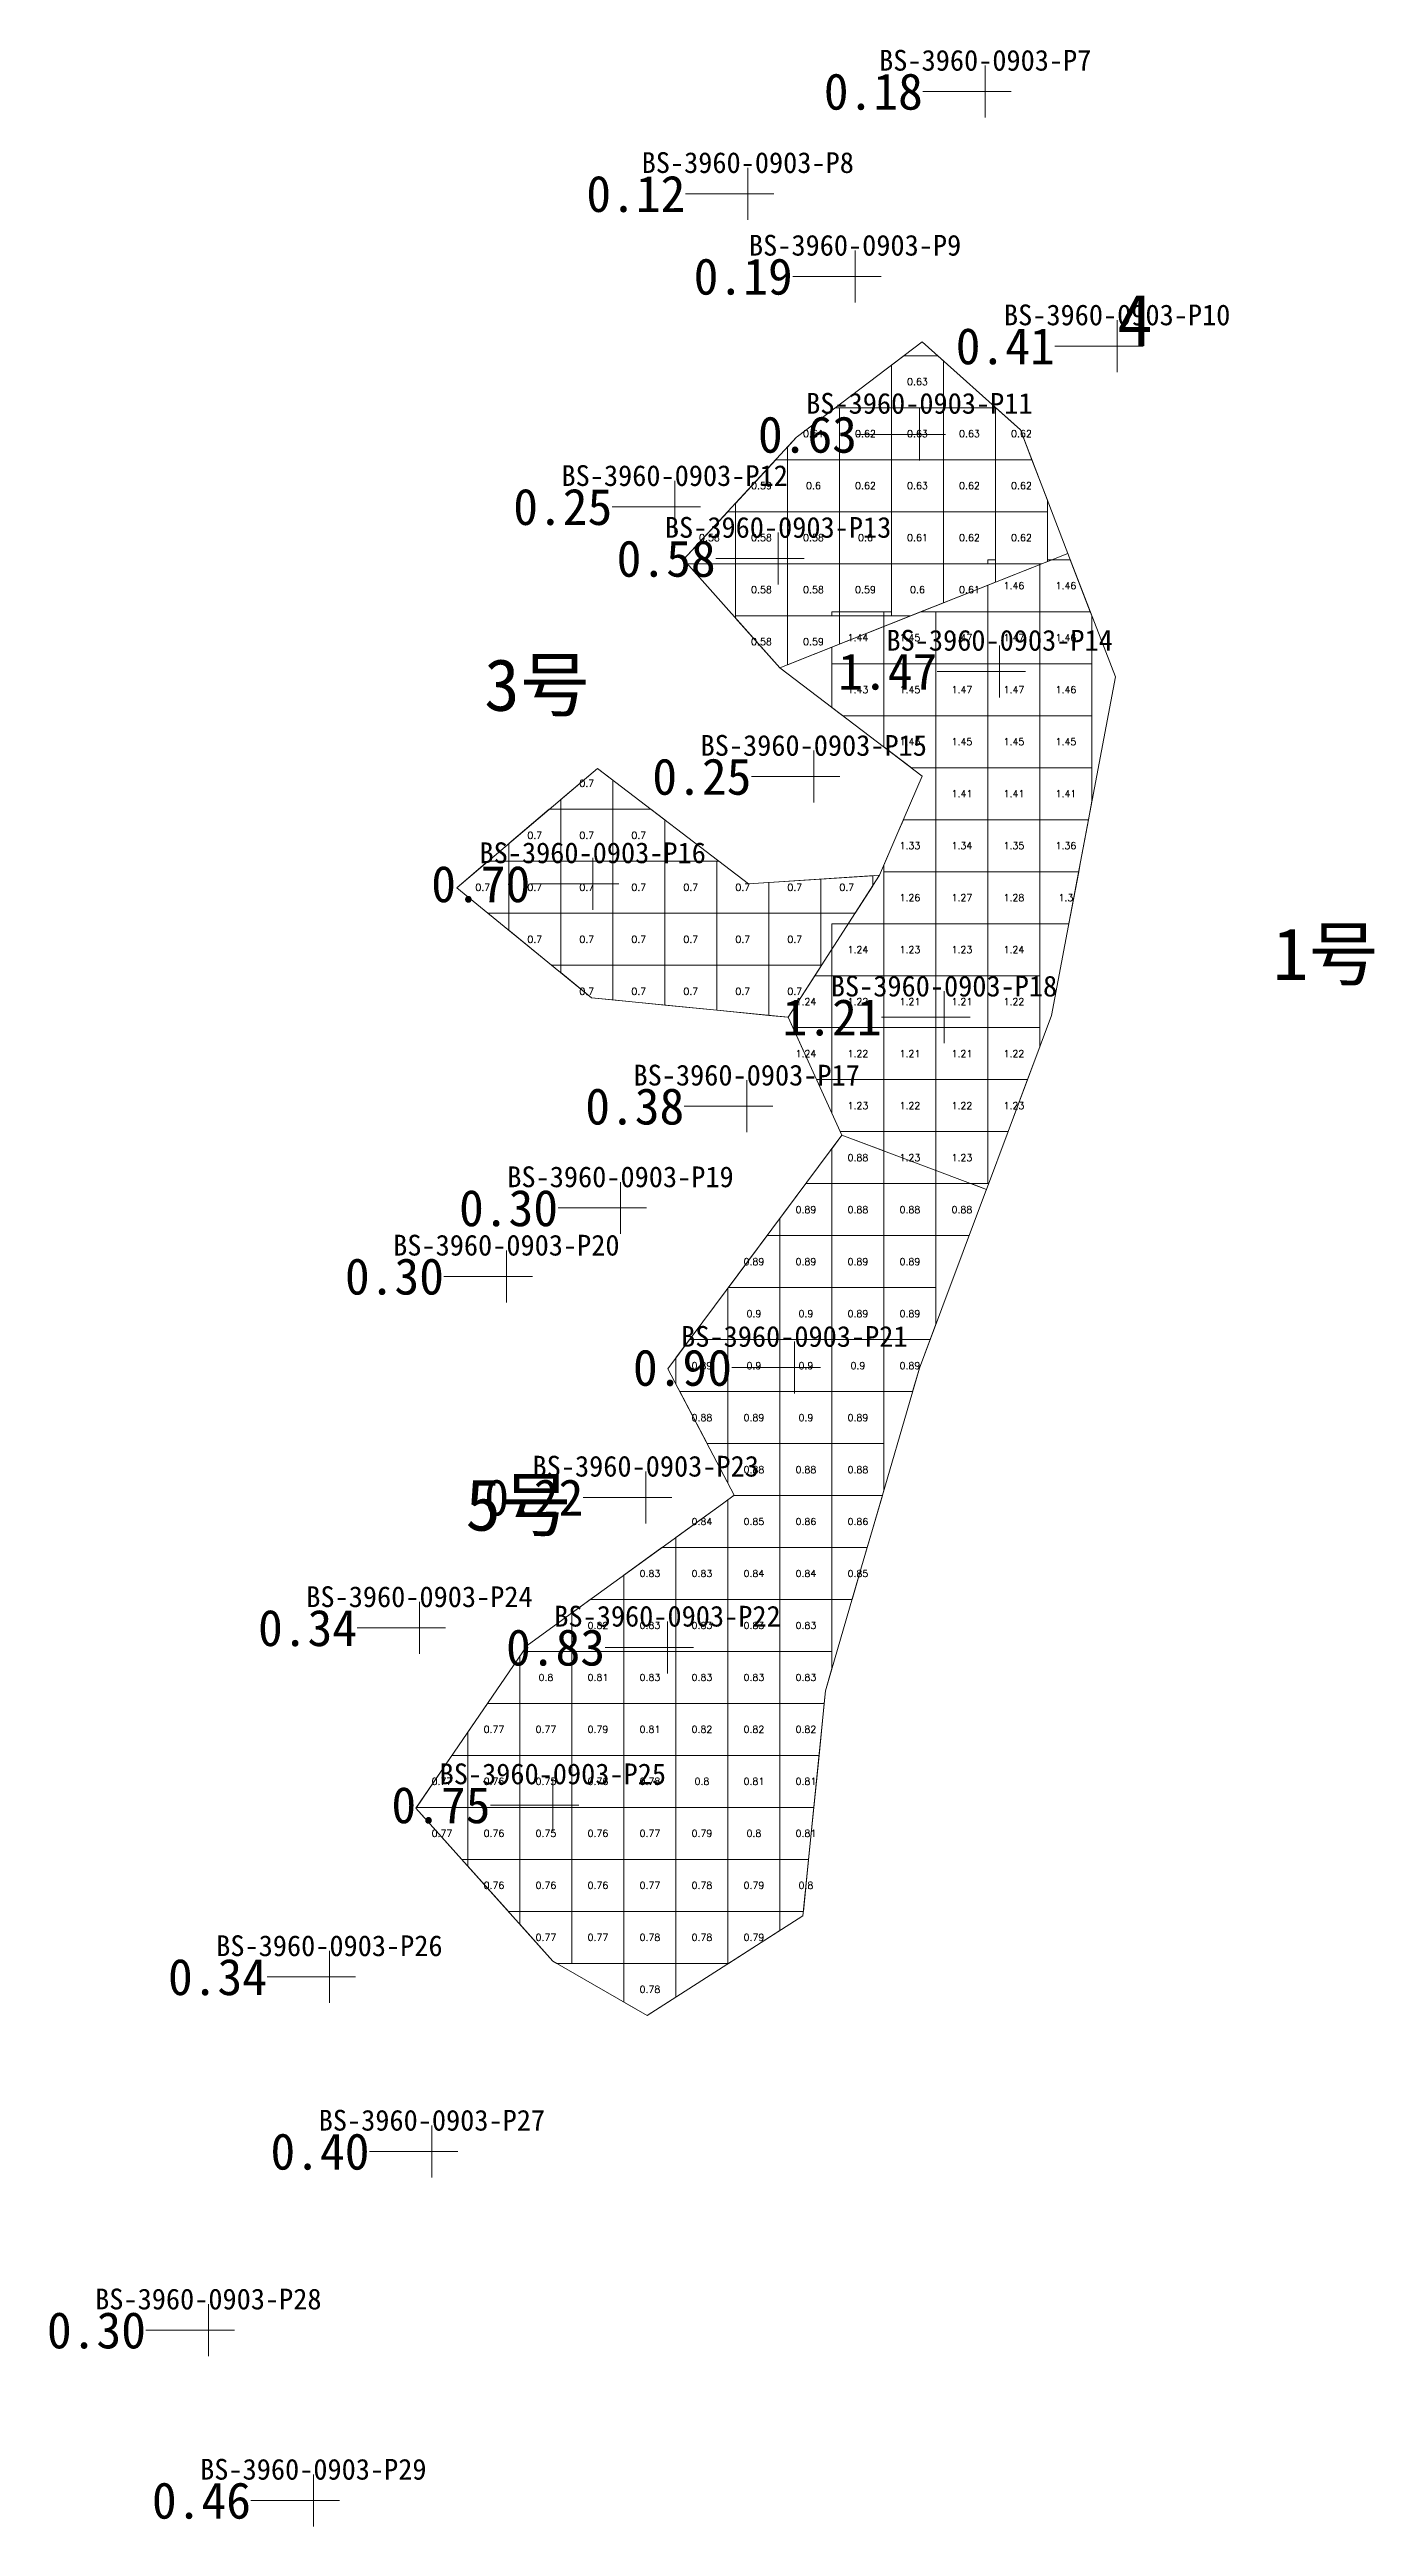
# Model space of a CAD drawing. Header units: inches. Extents: x 470024.9 to 470051.6, y 4349691.6 to 4349759.7.
# Drawn here: x 470026.1 to 470051.59, y 4349695.02 to 4349742.66 of the extents above; entities that cross this region are included whole.
import ezdxf
from ezdxf.enums import TextEntityAlignment as Align

# ---------------------------------------------------------------- set-up
doc = ezdxf.new("R2010")
doc.units = ezdxf.units.IN
doc.header["$MEASUREMENT"] = 0
for name, color, linetype, lineweight in [('0.500-1.000', 7, 'Continuous', 0), ('1.000-1.500', 7, 'Continuous', 0), ('孔口文字', 7, 'Continuous', 0), ('点', 7, 'Continuous', 0), ('爆区方格网', 7, 'Continuous', 0), ('线条', 7, 'Continuous', 0), ('钻孔', 7, 'Continuous', 0)]:
    doc.layers.add(name, color=color, linetype=linetype, lineweight=lineweight)
doc.styles.add('3dmine_textStyle_1', font='txt.shx', dxfattribs={"height": 1, "bigfont": 'gbcbig.shx'})
doc.styles.add('3dmine_textStyle_2', font='宋体.ttf', dxfattribs={"height": 1})
doc.styles.add('3dmine_textStyle_3', font='simsunb.ttf', dxfattribs={"height": 1})

msp = doc.modelspace()

# ---------------------------------------------------------------- texts
at = {"color": 7, "linetype": 'Continuous', "lineweight": 0, "style": '3dmine_textStyle_2'}
for s, p in [('4', (470046.637, 4349736.958, 3960.696)), ('3号', (470034.465, 4349729.942, 1982.732)), ('1号', (470049.632, 4349724.766, 1982.732)), ('5号', (470034.104, 4349714.171, 1982.732))]:
    msp.add_text(s, height=1, dxfattribs=at).set_placement(p)
at = {"color": 4, "linetype": 'Continuous', "lineweight": 0, "true_color": 0x00ffff, "style": '3dmine_textStyle_1'}
for s, p in [('0.63', (470042.796, 4349736.272, 3960.875)), ('0.61', (470040.796, 4349735.272, 3960.875)), ('0.62', (470041.796, 4349735.272, 3960.875)), ('0.63', (470042.796, 4349735.272, 3960.875)), ('0.63', (470043.796, 4349735.272, 3960.875)), ('0.62', (470044.796, 4349735.272, 3960.875)), ('0.59', (470039.796, 4349734.272, 3960.875)), ('0.6', (470040.796, 4349734.272, 3960.875)), ('0.62', (470041.796, 4349734.272, 3960.875)), ('0.63', (470042.796, 4349734.272, 3960.875)), ('0.62', (470043.796, 4349734.272, 3960.875)), ('0.62', (470044.796, 4349734.272, 3960.875)), ('0.58', (470038.796, 4349733.272, 3960.875)), ('0.58', (470039.796, 4349733.272, 3960.875)), ('0.58', (470040.796, 4349733.272, 3960.875)), ('0.6', (470041.796, 4349733.272, 3960.875)), ('0.61', (470042.796, 4349733.272, 3960.875)), ('0.62', (470043.796, 4349733.272, 3960.875)), ('0.62', (470044.796, 4349733.272, 3960.875)), ('0.58', (470039.796, 4349732.272, 3960.875)), ('0.58', (470040.796, 4349732.272, 3960.875)), ('0.59', (470041.796, 4349732.272, 3960.875)), ('0.6', (470042.796, 4349732.272, 3960.875)), ('0.61', (470043.796, 4349732.272, 3960.875)), ('0.58', (470039.796, 4349731.272, 3960.875)), ('0.59', (470040.796, 4349731.272, 3960.875)), ('0.7', (470036.436, 4349728.548, 3960.903)), ('0.7', (470035.436, 4349727.548, 3960.903)), ('0.7', (470036.436, 4349727.548, 3960.903)), ('0.7', (470037.436, 4349727.548, 3960.903)), ('0.7', (470034.436, 4349726.548, 3960.903)), ('0.7', (470035.436, 4349726.548, 3960.903)), ('0.7', (470036.436, 4349726.548, 3960.903)), ('0.7', (470037.436, 4349726.548, 3960.903)), ('0.7', (470038.436, 4349726.548, 3960.903)), ('0.7', (470039.436, 4349726.548, 3960.903)), ('0.7', (470040.436, 4349726.548, 3960.903)), ('0.7', (470041.436, 4349726.548, 3960.903)), ('0.7', (470035.436, 4349725.548, 3960.903)), ('0.7', (470036.436, 4349725.548, 3960.903)), ('0.7', (470037.436, 4349725.548, 3960.903)), ('0.7', (470038.436, 4349725.548, 3960.903)), ('0.7', (470039.436, 4349725.548, 3960.903)), ('0.7', (470040.436, 4349725.548, 3960.903)), ('0.7', (470036.436, 4349724.548, 3960.903)), ('0.7', (470037.436, 4349724.548, 3960.903)), ('0.7', (470038.436, 4349724.548, 3960.903)), ('0.7', (470039.436, 4349724.548, 3960.903)), ('0.7', (470040.436, 4349724.548, 3960.903)), ('0.88', (470041.652, 4349721.347, 3960.664)), ('0.89', (470040.652, 4349720.347, 3960.664)), ('0.88', (470041.652, 4349720.347, 3960.664)), ('0.88', (470042.652, 4349720.347, 3960.664)), ('0.88', (470043.652, 4349720.347, 3960.664)), ('0.89', (470039.652, 4349719.347, 3960.664)), ('0.89', (470040.652, 4349719.347, 3960.664)), ('0.89', (470041.652, 4349719.347, 3960.664)), ('0.89', (470042.652, 4349719.347, 3960.664)), ('0.9', (470039.652, 4349718.347, 3960.664)), ('0.9', (470040.652, 4349718.347, 3960.664)), ('0.89', (470041.652, 4349718.347, 3960.664)), ('0.89', (470042.652, 4349718.347, 3960.664)), ('0.89', (470038.652, 4349717.347, 3960.664)), ('0.9', (470039.652, 4349717.347, 3960.664)), ('0.9', (470040.652, 4349717.347, 3960.664)), ('0.9', (470041.652, 4349717.347, 3960.664)), ('0.89', (470042.652, 4349717.347, 3960.664)), ('0.88', (470038.652, 4349716.347, 3960.664)), ('0.89', (470039.652, 4349716.347, 3960.664)), ('0.9', (470040.652, 4349716.347, 3960.664)), ('0.89', (470041.652, 4349716.347, 3960.664)), ('0.88', (470039.652, 4349715.347, 3960.664)), ('0.88', (470040.652, 4349715.347, 3960.664)), ('0.88', (470041.652, 4349715.347, 3960.664)), ('0.84', (470038.652, 4349714.347, 3960.664)), ('0.85', (470039.652, 4349714.347, 3960.664)), ('0.86', (470040.652, 4349714.347, 3960.664)), ('0.86', (470041.652, 4349714.347, 3960.664)), ('0.83', (470037.652, 4349713.347, 3960.664)), ('0.83', (470038.652, 4349713.347, 3960.664)), ('0.84', (470039.652, 4349713.347, 3960.664)), ('0.84', (470040.652, 4349713.347, 3960.664)), ('0.85', (470041.652, 4349713.347, 3960.664)), ('0.82', (470036.652, 4349712.347, 3960.664)), ('0.83', (470037.652, 4349712.347, 3960.664)), ('0.83', (470038.652, 4349712.347, 3960.664)), ('0.83', (470039.652, 4349712.347, 3960.664)), ('0.83', (470040.652, 4349712.347, 3960.664)), ('0.8', (470035.652, 4349711.347, 3960.664)), ('0.81', (470036.652, 4349711.347, 3960.664)), ('0.83', (470037.652, 4349711.347, 3960.664)), ('0.83', (470038.652, 4349711.347, 3960.664)), ('0.83', (470039.652, 4349711.347, 3960.664)), ('0.83', (470040.652, 4349711.347, 3960.664)), ('0.77', (470034.652, 4349710.347, 3960.664)), ('0.77', (470035.652, 4349710.347, 3960.664)), ('0.79', (470036.652, 4349710.347, 3960.664)), ('0.81', (470037.652, 4349710.347, 3960.664)), ('0.82', (470038.652, 4349710.347, 3960.664)), ('0.82', (470039.652, 4349710.347, 3960.664)), ('0.82', (470040.652, 4349710.347, 3960.664)), ('0.77', (470033.652, 4349709.347, 3960.664)), ('0.76', (470034.652, 4349709.347, 3960.664)), ('0.75', (470035.652, 4349709.347, 3960.664)), ('0.76', (470036.652, 4349709.347, 3960.664)), ('0.78', (470037.652, 4349709.347, 3960.664)), ('0.8', (470038.652, 4349709.347, 3960.664)), ('0.81', (470039.652, 4349709.347, 3960.664)), ('0.81', (470040.652, 4349709.347, 3960.664)), ('0.77', (470033.652, 4349708.347, 3960.664)), ('0.76', (470034.652, 4349708.347, 3960.664)), ('0.75', (470035.652, 4349708.347, 3960.664)), ('0.76', (470036.652, 4349708.347, 3960.664)), ('0.77', (470037.652, 4349708.347, 3960.664)), ('0.79', (470038.652, 4349708.347, 3960.664)), ('0.8', (470039.652, 4349708.347, 3960.664)), ('0.81', (470040.652, 4349708.347, 3960.664)), ('0.76', (470034.652, 4349707.347, 3960.664)), ('0.76', (470035.652, 4349707.347, 3960.664)), ('0.76', (470036.652, 4349707.347, 3960.664)), ('0.77', (470037.652, 4349707.347, 3960.664)), ('0.78', (470038.652, 4349707.347, 3960.664)), ('0.79', (470039.652, 4349707.347, 3960.664)), ('0.8', (470040.652, 4349707.347, 3960.664)), ('0.77', (470035.652, 4349706.347, 3960.664)), ('0.77', (470036.652, 4349706.347, 3960.664)), ('0.78', (470037.652, 4349706.347, 3960.664)), ('0.78', (470038.652, 4349706.347, 3960.664)), ('0.79', (470039.652, 4349706.347, 3960.664)), ('0.78', (470037.652, 4349705.347, 3960.664))]:
    msp.add_text(s, height=0.1333, dxfattribs=at).set_placement(p, align=Align.MIDDLE_CENTER)
at = {"color": 5, "linetype": 'Continuous', "lineweight": 0, "true_color": 0x0000ff, "style": '3dmine_textStyle_1'}
for s, p in [('1.46', (470044.652, 4349732.347, 3960.734)), ('1.46', (470045.652, 4349732.347, 3960.734)), ('1.44', (470041.652, 4349731.347, 3960.734)), ('1.45', (470042.652, 4349731.347, 3960.734)), ('1.47', (470043.652, 4349731.347, 3960.734)), ('1.47', (470044.652, 4349731.347, 3960.734)), ('1.46', (470045.652, 4349731.347, 3960.734)), ('1.43', (470041.652, 4349730.347, 3960.734)), ('1.45', (470042.652, 4349730.347, 3960.734)), ('1.47', (470043.652, 4349730.347, 3960.734)), ('1.47', (470044.652, 4349730.347, 3960.734)), ('1.46', (470045.652, 4349730.347, 3960.734)), ('1.43', (470042.652, 4349729.347, 3960.734)), ('1.45', (470043.652, 4349729.347, 3960.734)), ('1.45', (470044.652, 4349729.347, 3960.734)), ('1.45', (470045.652, 4349729.347, 3960.734)), ('1.41', (470043.652, 4349728.347, 3960.734)), ('1.41', (470044.652, 4349728.347, 3960.734)), ('1.41', (470045.652, 4349728.347, 3960.734)), ('1.33', (470042.652, 4349727.347, 3960.734)), ('1.34', (470043.652, 4349727.347, 3960.734)), ('1.35', (470044.652, 4349727.347, 3960.734)), ('1.36', (470045.652, 4349727.347, 3960.734)), ('1.26', (470042.652, 4349726.347, 3960.734)), ('1.27', (470043.652, 4349726.347, 3960.734)), ('1.28', (470044.652, 4349726.347, 3960.734)), ('1.3', (470045.652, 4349726.347, 3960.734)), ('1.24', (470041.652, 4349725.347, 3960.734)), ('1.23', (470042.652, 4349725.347, 3960.734)), ('1.23', (470043.652, 4349725.347, 3960.734)), ('1.24', (470044.652, 4349725.347, 3960.734)), ('1.24', (470040.652, 4349724.347, 3960.734)), ('1.22', (470041.652, 4349724.347, 3960.734)), ('1.21', (470042.652, 4349724.347, 3960.734)), ('1.21', (470043.652, 4349724.347, 3960.734)), ('1.22', (470044.652, 4349724.347, 3960.734)), ('1.24', (470040.652, 4349723.347, 3960.734)), ('1.22', (470041.652, 4349723.347, 3960.734)), ('1.21', (470042.652, 4349723.347, 3960.734)), ('1.21', (470043.652, 4349723.347, 3960.734)), ('1.22', (470044.652, 4349723.347, 3960.734)), ('1.23', (470041.652, 4349722.347, 3960.734)), ('1.22', (470042.652, 4349722.347, 3960.734)), ('1.22', (470043.652, 4349722.347, 3960.734)), ('1.23', (470044.652, 4349722.347, 3960.734)), ('1.23', (470042.652, 4349721.347, 3960.734)), ('1.23', (470043.652, 4349721.347, 3960.734))]:
    msp.add_text(s, height=0.1333, dxfattribs=at).set_placement(p, align=Align.MIDDLE_CENTER)
at = {"layer": '孔口文字', "color": 138, "linetype": 'Continuous', "lineweight": 0, "true_color": 0x004c4c, "style": '3dmine_textStyle_3'}
for s, p in [('BS-3960-0903-P7', (470044.1, 4349742.256, 3960.766)), ('BS-3960-0903-P8', (470039.533, 4349740.288, 3960.826)), ('BS-3960-0903-P9', (470041.597, 4349738.698, 3960.903)), ('BS-3960-0903-P10', (470046.637, 4349737.358, 3960.696)), ('BS-3960-0903-P11', (470042.833, 4349735.657, 3960.847)), ('BS-3960-0903-P12', (470038.127, 4349734.267, 3960.751)), ('BS-3960-0903-P13', (470040.116, 4349733.271, 3960.875)), ('BS-3960-0903-P14', (470044.377, 4349731.099, 3960.969)), ('BS-3960-0903-P15', (470040.802, 4349729.077, 3960.929)), ('BS-3960-0903-P16', (470036.55, 4349727.011, 3960.903)), ('BS-3960-0903-P18', (470043.307, 4349724.447, 3960.734)), ('BS-3960-0903-P17', (470039.512, 4349722.734, 3960.94)), ('BS-3960-0903-P19', (470037.085, 4349720.778, 3960.699)), ('BS-3960-0903-P20', (470034.89, 4349719.463, 3960.824)), ('BS-3960-0903-P21', (470040.429, 4349717.708, 3960.942)), ('BS-3960-0903-P23', (470037.57, 4349715.211, 3960.546)), ('BS-3960-0903-P24', (470033.219, 4349712.701, 3960.633)), ('BS-3960-0903-P22', (470037.989, 4349712.326, 3960.879)), ('BS-3960-0903-P25', (470035.784, 4349709.293, 3960.664)), ('BS-3960-0903-P26', (470031.487, 4349705.987, 3960.736)), ('BS-3960-0903-P27', (470033.458, 4349702.63, 3960.899)), ('BS-3960-0903-P28', (470029.159, 4349699.191, 3960.83)), ('BS-3960-0903-P29', (470031.178, 4349695.916, 3960.745))]:
    msp.add_text(s, height=0.4, dxfattribs=at).set_placement(p, align=Align.CENTER)
at = {"layer": '钻孔', "color": 8, "linetype": 'Continuous', "lineweight": 0, "true_color": 0x808080, "style": '3dmine_textStyle_3'}
for s, p in [('0.18', (470042.9, 4349741.856, 3960.766)), ('0.12', (470038.333, 4349739.888, 3960.826)), ('0.19', (470040.397, 4349738.298, 3960.903)), ('0.41', (470045.437, 4349736.958, 3960.696)), ('0.25', (470036.927, 4349733.867, 3960.751)), ('0.25', (470039.602, 4349728.677, 3960.929)), ('0.38', (470038.312, 4349722.334, 3960.94)), ('0.30', (470035.885, 4349720.378, 3960.699)), ('0.30', (470033.69, 4349719.063, 3960.824)), ('0.22', (470036.37, 4349714.811, 3960.546)), ('0.34', (470032.019, 4349712.301, 3960.633)), ('0.34', (470030.287, 4349705.587, 3960.736)), ('0.40', (470032.258, 4349702.23, 3960.899)), ('0.30', (470027.959, 4349698.791, 3960.83)), ('0.46', (470029.978, 4349695.516, 3960.745))]:
    msp.add_text(s, height=0.7, dxfattribs=at).set_placement(p, align=Align.MIDDLE_RIGHT)
at = {"layer": '钻孔', "color": 4, "linetype": 'Continuous', "lineweight": 0, "true_color": 0x00ffff, "style": '3dmine_textStyle_3'}
for s, p in [('0.63', (470041.633, 4349735.257, 3960.847)), ('0.58', (470038.916, 4349732.871, 3960.875)), ('0.70', (470035.35, 4349726.611, 3960.903)), ('0.90', (470039.229, 4349717.308, 3960.942)), ('0.83', (470036.789, 4349711.926, 3960.879)), ('0.75', (470034.584, 4349708.893, 3960.664))]:
    msp.add_text(s, height=0.7, dxfattribs=at).set_placement(p, align=Align.MIDDLE_RIGHT)
at = {"layer": '钻孔', "color": 5, "linetype": 'Continuous', "lineweight": 0, "true_color": 0x0000ff, "style": '3dmine_textStyle_3'}
for s, p in [('1.47', (470043.177, 4349730.699, 3960.969)), ('1.21', (470042.107, 4349724.047, 3960.734))]:
    msp.add_text(s, height=0.7, dxfattribs=at).set_placement(p, align=Align.MIDDLE_RIGHT)

# ---------------------------------------------------------------- hatches: boundary and pattern name
at = {"layer": '钻孔', "linetype": 'Continuous', "lineweight": 0, "true_color": 0x808080, "extrusion": (0, 1, 0)}
for points in [[(-470045.1, 3949.766), (-470044.1, 3949.766), (-470044.1, 3960.766), (-470045.1, 3960.766)], [(-470040.533, 3949.826), (-470039.533, 3949.826), (-470039.533, 3960.826), (-470040.533, 3960.826)], [(-470042.597, 3949.903), (-470041.597, 3949.903), (-470041.597, 3960.903), (-470042.597, 3960.903)], [(-470047.637, 3949.696), (-470046.637, 3949.696), (-470046.637, 3960.696), (-470047.637, 3960.696)], [(-470039.127, 3949.751), (-470038.127, 3949.751), (-470038.127, 3960.751), (-470039.127, 3960.751)], [(-470041.802, 3949.929), (-470040.802, 3949.929), (-470040.802, 3960.929), (-470041.802, 3960.929)], [(-470040.512, 3949.94), (-470039.512, 3949.94), (-470039.512, 3960.94), (-470040.512, 3960.94)], [(-470038.085, 3949.699), (-470037.085, 3949.699), (-470037.085, 3960.699), (-470038.085, 3960.699)], [(-470035.89, 3949.824), (-470034.89, 3949.824), (-470034.89, 3960.824), (-470035.89, 3960.824)], [(-470038.57, 3949.546), (-470037.57, 3949.546), (-470037.57, 3960.546), (-470038.57, 3960.546)], [(-470034.219, 3949.633), (-470033.219, 3949.633), (-470033.219, 3960.633), (-470034.219, 3960.633)], [(-470032.487, 3949.736), (-470031.487, 3949.736), (-470031.487, 3960.736), (-470032.487, 3960.736)], [(-470034.458, 3949.899), (-470033.458, 3949.899), (-470033.458, 3960.899), (-470034.458, 3960.899)], [(-470030.159, 3949.83), (-470029.159, 3949.83), (-470029.159, 3960.83), (-470030.159, 3960.83)], [(-470032.178, 3949.745), (-470031.178, 3949.745), (-470031.178, 3960.745), (-470032.178, 3960.745)]]:
    msp.add_hatch(color=8, dxfattribs=at).paths.add_polyline_path(points, flags=0)
at = {"layer": '钻孔', "linetype": 'Continuous', "lineweight": 0, "true_color": 0x00ffff, "extrusion": (0, 1, 0)}
for points in [[(-470043.833, 3949.847), (-470042.833, 3949.847), (-470042.833, 3960.847), (-470043.833, 3960.847)], [(-470041.116, 3949.875), (-470040.116, 3949.875), (-470040.116, 3960.875), (-470041.116, 3960.875)], [(-470037.55, 3949.903), (-470036.55, 3949.903), (-470036.55, 3960.903), (-470037.55, 3960.903)], [(-470041.429, 3949.942), (-470040.429, 3949.942), (-470040.429, 3960.942), (-470041.429, 3960.942)], [(-470038.989, 3949.879), (-470037.989, 3949.879), (-470037.989, 3960.879), (-470038.989, 3960.879)], [(-470036.784, 3949.664), (-470035.784, 3949.664), (-470035.784, 3960.664), (-470036.784, 3960.664)]]:
    msp.add_hatch(color=4, dxfattribs=at).paths.add_polyline_path(points, flags=0)
at = {"layer": '钻孔', "linetype": 'Continuous', "lineweight": 0, "true_color": 0x0000ff, "extrusion": (0, 1, 0)}
for points in [[(-470045.377, 3949.969), (-470044.377, 3949.969), (-470044.377, 3960.969), (-470045.377, 3960.969)], [(-470044.307, 3949.734), (-470043.307, 3949.734), (-470043.307, 3960.734), (-470044.307, 3960.734)]]:
    msp.add_hatch(color=5, dxfattribs=at).paths.add_polyline_path(points, flags=0)

# ---------------------------------------------------------------- linework, layer by layer
at = {"layer": '0.500-1.000', "color": 4, "linetype": 'Continuous', "lineweight": 0, "true_color": 0x00ffff}
for points in [[(470044.776, 4349735.344), (470045.689, 4349732.969), (470043.277, 4349732.012), (470042.918, 4349731.87), (470040.148, 4349730.771), (470038.295, 4349732.851), (470040.473, 4349735.204), (470040.488, 4349735.221), (470042.888, 4349737.042), (470044.776, 4349735.344)], [(470039.55, 4349726.611), (470042.068, 4349726.779), (470040.307, 4349724.047), (470036.529, 4349724.421), (470033.935, 4349726.538), (470036.64, 4349728.833), (470039.55, 4349726.611)], [(470044.124, 4349720.737), (470044.106, 4349720.688), (470042.836, 4349717.298), (470041.931, 4349714.192), (470041.723, 4349713.477), (470041.026, 4349711.087), (470040.684, 4349707.649), (470040.684, 4349707.649), (470040.595, 4349706.764), (470037.598, 4349704.846), (470035.784, 4349705.893), (470033.151, 4349708.835), (470035.111, 4349711.7), (470035.289, 4349711.96), (470036.397, 4349712.772), (470039.049, 4349714.69), (470039.273, 4349714.852), (470037.995, 4349717.283), (470041.344, 4349721.778), (470044.124, 4349720.737)]]:
    msp.add_lwpolyline(points, dxfattribs=at)
at = {"layer": '1.000-1.500', "color": 5, "linetype": 'Continuous', "lineweight": 0, "true_color": 0x0000ff}
msp.add_lwpolyline([(470046.602, 4349730.595), (470045.932, 4349727.037), (470045.376, 4349724.078), (470044.124, 4349720.737), (470041.344, 4349721.778), (470040.307, 4349724.047), (470042.068, 4349726.779), (470042.421, 4349727.602), (470042.887, 4349728.688), (470040.148, 4349730.771), (470045.689, 4349732.969), (470046.602, 4349730.595)], dxfattribs=at)
at = {"layer": '点', "color": 138, "linetype": 'Continuous', "lineweight": 0, "true_color": 0x004c4c}
for points, elevation in [([(470044.1, 4349741.356), (470044.1, 4349742.356)], 3960.766), ([(470044.6, 4349741.856), (470043.6, 4349741.856)], 3960.766), ([(470039.533, 4349739.388), (470039.533, 4349740.388)], 3960.826), ([(470040.033, 4349739.888), (470039.033, 4349739.888)], 3960.826), ([(470041.597, 4349737.798), (470041.597, 4349738.798)], 3960.903), ([(470042.097, 4349738.298), (470041.097, 4349738.298)], 3960.903), ([(470046.637, 4349736.458), (470046.637, 4349737.458)], 3960.696), ([(470047.137, 4349736.958), (470046.137, 4349736.958)], 3960.696), ([(470042.833, 4349734.757), (470042.833, 4349735.757)], 3960.847), ([(470043.333, 4349735.257), (470042.333, 4349735.257)], 3960.847), ([(470038.127, 4349733.367), (470038.127, 4349734.367)], 3960.751), ([(470038.627, 4349733.867), (470037.627, 4349733.867)], 3960.751), ([(470040.116, 4349732.371), (470040.116, 4349733.371)], 3960.875), ([(470040.616, 4349732.871), (470039.616, 4349732.871)], 3960.875), ([(470044.377, 4349730.199), (470044.377, 4349731.199)], 3960.969), ([(470044.877, 4349730.699), (470043.877, 4349730.699)], 3960.969), ([(470040.802, 4349728.177), (470040.802, 4349729.177)], 3960.929), ([(470041.302, 4349728.677), (470040.302, 4349728.677)], 3960.929), ([(470036.55, 4349726.111), (470036.55, 4349727.111)], 3960.903), ([(470037.05, 4349726.611), (470036.05, 4349726.611)], 3960.903), ([(470043.307, 4349723.547), (470043.307, 4349724.547)], 3960.734), ([(470043.807, 4349724.047), (470042.807, 4349724.047)], 3960.734), ([(470039.512, 4349721.834), (470039.512, 4349722.834)], 3960.94), ([(470040.012, 4349722.334), (470039.012, 4349722.334)], 3960.94), ([(470037.085, 4349719.878), (470037.085, 4349720.878)], 3960.699), ([(470037.585, 4349720.378), (470036.585, 4349720.378)], 3960.699), ([(470034.89, 4349718.563), (470034.89, 4349719.563)], 3960.824), ([(470035.39, 4349719.063), (470034.39, 4349719.063)], 3960.824), ([(470040.429, 4349716.808), (470040.429, 4349717.808)], 3960.942), ([(470040.929, 4349717.308), (470039.929, 4349717.308)], 3960.942), ([(470037.57, 4349714.311), (470037.57, 4349715.311)], 3960.546), ([(470038.07, 4349714.811), (470037.07, 4349714.811)], 3960.546), ([(470033.219, 4349711.801), (470033.219, 4349712.801)], 3960.633), ([(470033.719, 4349712.301), (470032.719, 4349712.301)], 3960.633), ([(470037.989, 4349711.426), (470037.989, 4349712.426)], 3960.879), ([(470038.489, 4349711.926), (470037.489, 4349711.926)], 3960.879), ([(470035.784, 4349708.393), (470035.784, 4349709.393)], 3960.664), ([(470036.284, 4349708.893), (470035.284, 4349708.893)], 3960.664), ([(470031.487, 4349705.087), (470031.487, 4349706.087)], 3960.736), ([(470031.987, 4349705.587), (470030.987, 4349705.587)], 3960.736), ([(470033.458, 4349701.73), (470033.458, 4349702.73)], 3960.899), ([(470033.958, 4349702.23), (470032.958, 4349702.23)], 3960.899), ([(470029.159, 4349698.291), (470029.159, 4349699.291)], 3960.83), ([(470029.659, 4349698.791), (470028.659, 4349698.791)], 3960.83), ([(470031.178, 4349695.016), (470031.178, 4349696.016)], 3960.745), ([(470031.678, 4349695.516), (470030.678, 4349695.516)], 3960.745)]:
    msp.add_lwpolyline(points, dxfattribs=dict(at, elevation=elevation))
at = {"layer": '爆区方格网', "color": 4, "linetype": 'Continuous', "lineweight": 0, "true_color": 0x00ffff}
for points, elevation in [([(470043.296, 4349736.675), (470043.296, 4349735.772), (470042.296, 4349735.772), (470042.296, 4349736.593), (470042.532, 4349736.772), (470043.189, 4349736.772), (470043.296, 4349736.675)], 3960.875), ([(470041.296, 4349734.772), (470040.296, 4349734.772), (470040.296, 4349735.013), (470040.473, 4349735.204), (470040.488, 4349735.221), (470041.214, 4349735.772), (470041.296, 4349735.772), (470041.296, 4349734.772)], 3960.875), ([(470042.296, 4349734.772), (470041.296, 4349734.772), (470041.296, 4349735.772), (470042.296, 4349735.772), (470042.296, 4349734.772)], 3960.875), ([(470043.296, 4349734.772), (470042.296, 4349734.772), (470042.296, 4349735.772), (470043.296, 4349735.772), (470043.296, 4349734.772)], 3960.875), ([(470044.296, 4349734.772), (470043.296, 4349734.772), (470043.296, 4349735.772), (470044.296, 4349735.772), (470044.296, 4349734.772)], 3960.875), ([(470044.776, 4349735.344), (470044.996, 4349734.772), (470044.296, 4349734.772), (470044.296, 4349735.772), (470044.301, 4349735.772), (470044.776, 4349735.344)], 3960.875), ([(470040.296, 4349733.772), (470039.296, 4349733.772), (470039.296, 4349733.932), (470040.073, 4349734.772), (470040.296, 4349734.772), (470040.296, 4349733.772)], 3960.875), ([(470041.296, 4349733.772), (470040.296, 4349733.772), (470040.296, 4349734.772), (470041.296, 4349734.772), (470041.296, 4349733.772)], 3960.875), ([(470042.296, 4349733.772), (470041.296, 4349733.772), (470041.296, 4349734.772), (470042.296, 4349734.772), (470042.296, 4349733.772)], 3960.875), ([(470043.296, 4349733.772), (470042.296, 4349733.772), (470042.296, 4349734.772), (470043.296, 4349734.772), (470043.296, 4349733.772)], 3960.875), ([(470044.296, 4349733.772), (470043.296, 4349733.772), (470043.296, 4349734.772), (470044.296, 4349734.772), (470044.296, 4349733.772)], 3960.875), ([(470045.296, 4349733.991), (470045.296, 4349733.772), (470044.296, 4349733.772), (470044.296, 4349734.772), (470044.996, 4349734.772), (470045.296, 4349733.991)], 3960.875), ([(470039.296, 4349732.772), (470038.366, 4349732.772), (470038.296, 4349732.849), (470038.296, 4349732.852), (470039.148, 4349733.772), (470039.296, 4349733.772), (470039.296, 4349732.772)], 3960.875), ([(470040.296, 4349732.772), (470039.296, 4349732.772), (470039.296, 4349733.772), (470040.296, 4349733.772), (470040.296, 4349732.772)], 3960.875), ([(470041.296, 4349732.772), (470040.296, 4349732.772), (470040.296, 4349733.772), (470041.296, 4349733.772), (470041.296, 4349732.772)], 3960.875), ([(470042.296, 4349732.772), (470041.296, 4349732.772), (470041.296, 4349733.772), (470042.296, 4349733.772), (470042.296, 4349732.772)], 3960.875), ([(470043.296, 4349732.772), (470042.296, 4349732.772), (470042.296, 4349733.772), (470043.296, 4349733.772), (470043.296, 4349732.772)], 3960.875), ([(470044.296, 4349732.772), (470043.296, 4349732.772), (470043.296, 4349733.772), (470044.296, 4349733.772), (470044.296, 4349732.772)], 3960.875), ([(470045.296, 4349732.813), (470045.191, 4349732.772), (470044.296, 4349732.772), (470044.296, 4349733.772), (470045.296, 4349733.772), (470045.296, 4349732.813)], 3960.875), ([(470040.296, 4349731.772), (470039.296, 4349731.772), (470039.296, 4349732.772), (470040.296, 4349732.772), (470040.296, 4349731.772)], 3960.875), ([(470041.296, 4349731.772), (470040.296, 4349731.772), (470040.296, 4349732.772), (470041.296, 4349732.772), (470041.296, 4349731.772)], 3960.875), ([(470042.296, 4349731.772), (470041.296, 4349731.772), (470041.296, 4349732.772), (470042.296, 4349732.772), (470042.296, 4349731.772)], 3960.875), ([(470043.296, 4349732.02), (470043.277, 4349732.012), (470042.918, 4349731.87), (470042.671, 4349731.772), (470042.296, 4349731.772), (470042.296, 4349732.772), (470043.296, 4349732.772), (470043.296, 4349732.02)], 3960.875), ([(470044.296, 4349732.417), (470043.296, 4349732.02), (470043.296, 4349732.772), (470044.296, 4349732.772), (470044.296, 4349732.417)], 3960.875), ([(470040.296, 4349730.829), (470040.15, 4349730.772), (470040.147, 4349730.772), (470039.296, 4349731.727), (470039.296, 4349731.772), (470040.296, 4349731.772), (470040.296, 4349730.829)], 3960.875), ([(470041.296, 4349731.226), (470040.296, 4349730.829), (470040.296, 4349731.772), (470041.296, 4349731.772), (470041.296, 4349731.226)], 3960.875), ([(470036.936, 4349728.607), (470036.936, 4349728.048), (470035.936, 4349728.048), (470035.936, 4349728.236), (470036.64, 4349728.833), (470036.936, 4349728.607)], 3960.903), ([(470035.936, 4349727.048), (470034.936, 4349727.048), (470034.936, 4349727.387), (470035.715, 4349728.048), (470035.936, 4349728.048), (470035.936, 4349727.048)], 3960.903), ([(470036.936, 4349727.048), (470035.936, 4349727.048), (470035.936, 4349728.048), (470036.936, 4349728.048), (470036.936, 4349727.048)], 3960.903), ([(470037.936, 4349727.843), (470037.936, 4349727.048), (470036.936, 4349727.048), (470036.936, 4349728.048), (470037.668, 4349728.048), (470037.936, 4349727.843)], 3960.903), ([(470034.936, 4349726.048), (470034.536, 4349726.048), (470033.936, 4349726.537), (470033.936, 4349726.539), (470034.536, 4349727.048), (470034.936, 4349727.048), (470034.936, 4349726.048)], 3960.903), ([(470035.936, 4349726.048), (470034.936, 4349726.048), (470034.936, 4349727.048), (470035.936, 4349727.048), (470035.936, 4349726.048)], 3960.903), ([(470036.936, 4349726.048), (470035.936, 4349726.048), (470035.936, 4349727.048), (470036.936, 4349727.048), (470036.936, 4349726.048)], 3960.903), ([(470037.936, 4349726.048), (470036.936, 4349726.048), (470036.936, 4349727.048), (470037.936, 4349727.048), (470037.936, 4349726.048)], 3960.903), ([(470038.936, 4349726.048), (470037.936, 4349726.048), (470037.936, 4349727.048), (470038.936, 4349727.048), (470038.936, 4349726.048)], 3960.903), ([(470039.55, 4349726.611), (470039.936, 4349726.637), (470039.936, 4349726.048), (470038.936, 4349726.048), (470038.936, 4349727.048), (470038.978, 4349727.048), (470039.55, 4349726.611)], 3960.903), ([(470040.936, 4349726.048), (470039.936, 4349726.048), (470039.936, 4349726.637), (470040.936, 4349726.704), (470040.936, 4349726.048)], 3960.903), ([(470041.936, 4349726.575), (470041.597, 4349726.048), (470040.936, 4349726.048), (470040.936, 4349726.704), (470041.936, 4349726.77), (470041.936, 4349726.575)], 3960.903), ([(470035.936, 4349725.048), (470035.761, 4349725.048), (470034.936, 4349725.721), (470034.936, 4349726.048), (470035.936, 4349726.048), (470035.936, 4349725.048)], 3960.903), ([(470036.936, 4349725.048), (470035.936, 4349725.048), (470035.936, 4349726.048), (470036.936, 4349726.048), (470036.936, 4349725.048)], 3960.903), ([(470037.936, 4349725.048), (470036.936, 4349725.048), (470036.936, 4349726.048), (470037.936, 4349726.048), (470037.936, 4349725.048)], 3960.903), ([(470038.936, 4349725.048), (470037.936, 4349725.048), (470037.936, 4349726.048), (470038.936, 4349726.048), (470038.936, 4349725.048)], 3960.903), ([(470039.936, 4349725.048), (470038.936, 4349725.048), (470038.936, 4349726.048), (470039.936, 4349726.048), (470039.936, 4349725.048)], 3960.903), ([(470040.936, 4349725.048), (470039.936, 4349725.048), (470039.936, 4349726.048), (470040.936, 4349726.048), (470040.936, 4349725.048)], 3960.903), ([(470036.936, 4349724.381), (470036.529, 4349724.421), (470035.936, 4349724.905), (470035.936, 4349725.048), (470036.936, 4349725.048), (470036.936, 4349724.381)], 3960.903), ([(470037.936, 4349724.282), (470036.936, 4349724.381), (470036.936, 4349725.048), (470037.936, 4349725.048), (470037.936, 4349724.282)], 3960.903), ([(470038.936, 4349724.183), (470037.936, 4349724.282), (470037.936, 4349725.048), (470038.936, 4349725.048), (470038.936, 4349724.183)], 3960.903), ([(470039.936, 4349724.084), (470038.936, 4349724.183), (470038.936, 4349725.048), (470039.936, 4349725.048), (470039.936, 4349724.084)], 3960.903), ([(470040.936, 4349725.023), (470040.308, 4349724.048), (470040.297, 4349724.048), (470039.936, 4349724.084), (470039.936, 4349725.048), (470040.936, 4349725.048), (470040.936, 4349725.023)], 3960.903), ([(470042.152, 4349721.476), (470042.152, 4349720.847), (470041.152, 4349720.847), (470041.152, 4349721.519), (470041.344, 4349721.778), (470042.152, 4349721.476)], 3960.664), ([(470041.152, 4349719.847), (470040.152, 4349719.847), (470040.152, 4349720.177), (470040.65, 4349720.847), (470041.152, 4349720.847), (470041.152, 4349719.847)], 3960.664), ([(470042.152, 4349719.847), (470041.152, 4349719.847), (470041.152, 4349720.847), (470042.152, 4349720.847), (470042.152, 4349719.847)], 3960.664), ([(470043.152, 4349719.847), (470042.152, 4349719.847), (470042.152, 4349720.847), (470043.152, 4349720.847), (470043.152, 4349719.847)], 3960.664), ([(470044.124, 4349720.737), (470044.106, 4349720.688), (470043.79, 4349719.847), (470043.152, 4349719.847), (470043.152, 4349720.847), (470043.83, 4349720.847), (470044.124, 4349720.737)], 3960.664), ([(470040.152, 4349718.847), (470039.16, 4349718.847), (470039.905, 4349719.847), (470040.152, 4349719.847), (470040.152, 4349718.847)], 3960.664), ([(470041.152, 4349718.847), (470040.152, 4349718.847), (470040.152, 4349719.847), (470041.152, 4349719.847), (470041.152, 4349718.847)], 3960.664), ([(470042.152, 4349718.847), (470041.152, 4349718.847), (470041.152, 4349719.847), (470042.152, 4349719.847), (470042.152, 4349718.847)], 3960.664), ([(470043.152, 4349718.847), (470042.152, 4349718.847), (470042.152, 4349719.847), (470043.152, 4349719.847), (470043.152, 4349718.847)], 3960.664), ([(470040.152, 4349717.847), (470039.152, 4349717.847), (470039.152, 4349718.835), (470039.16, 4349718.847), (470040.152, 4349718.847), (470040.152, 4349717.847)], 3960.664), ([(470041.152, 4349717.847), (470040.152, 4349717.847), (470040.152, 4349718.847), (470041.152, 4349718.847), (470041.152, 4349717.847)], 3960.664), ([(470042.152, 4349717.847), (470041.152, 4349717.847), (470041.152, 4349718.847), (470042.152, 4349718.847), (470042.152, 4349717.847)], 3960.664), ([(470043.152, 4349718.141), (470043.041, 4349717.847), (470042.152, 4349717.847), (470042.152, 4349718.847), (470043.152, 4349718.847), (470043.152, 4349718.141)], 3960.664), ([(470039.152, 4349716.847), (470038.225, 4349716.847), (470038.152, 4349716.986), (470038.152, 4349717.493), (470038.415, 4349717.847), (470039.152, 4349717.847), (470039.152, 4349716.847)], 3960.664), ([(470040.152, 4349716.847), (470039.152, 4349716.847), (470039.152, 4349717.847), (470040.152, 4349717.847), (470040.152, 4349716.847)], 3960.664), ([(470041.152, 4349716.847), (470040.152, 4349716.847), (470040.152, 4349717.847), (470041.152, 4349717.847), (470041.152, 4349716.847)], 3960.664), ([(470042.152, 4349716.847), (470041.152, 4349716.847), (470041.152, 4349717.847), (470042.152, 4349717.847), (470042.152, 4349716.847)], 3960.664), ([(470042.836, 4349717.298), (470042.704, 4349716.847), (470042.152, 4349716.847), (470042.152, 4349717.847), (470043.041, 4349717.847), (470042.836, 4349717.298)], 3960.664), ([(470039.152, 4349715.847), (470038.75, 4349715.847), (470038.225, 4349716.847), (470039.152, 4349716.847), (470039.152, 4349715.847)], 3960.664), ([(470040.152, 4349715.847), (470039.152, 4349715.847), (470039.152, 4349716.847), (470040.152, 4349716.847), (470040.152, 4349715.847)], 3960.664), ([(470041.152, 4349715.847), (470040.152, 4349715.847), (470040.152, 4349716.847), (470041.152, 4349716.847), (470041.152, 4349715.847)], 3960.664), ([(470042.152, 4349715.847), (470041.152, 4349715.847), (470041.152, 4349716.847), (470042.152, 4349716.847), (470042.152, 4349715.847)], 3960.664), ([(470040.152, 4349714.847), (470039.266, 4349714.847), (470039.273, 4349714.852), (470039.152, 4349715.082), (470039.152, 4349715.847), (470040.152, 4349715.847), (470040.152, 4349714.847)], 3960.664), ([(470041.152, 4349714.847), (470040.152, 4349714.847), (470040.152, 4349715.847), (470041.152, 4349715.847), (470041.152, 4349714.847)], 3960.664), ([(470042.152, 4349714.95), (470042.122, 4349714.847), (470041.152, 4349714.847), (470041.152, 4349715.847), (470042.152, 4349715.847), (470042.152, 4349714.95)], 3960.664), ([(470039.152, 4349713.847), (470038.152, 4349713.847), (470038.152, 4349714.041), (470039.049, 4349714.69), (470039.152, 4349714.764), (470039.152, 4349713.847)], 3960.664), ([(470040.152, 4349713.847), (470039.152, 4349713.847), (470039.152, 4349714.764), (470039.266, 4349714.847), (470040.152, 4349714.847), (470040.152, 4349713.847)], 3960.664), ([(470041.152, 4349713.847), (470040.152, 4349713.847), (470040.152, 4349714.847), (470041.152, 4349714.847), (470041.152, 4349713.847)], 3960.664), ([(470041.931, 4349714.192), (470041.83, 4349713.847), (470041.152, 4349713.847), (470041.152, 4349714.847), (470042.122, 4349714.847), (470041.931, 4349714.192)], 3960.664), ([(470038.152, 4349712.847), (470037.152, 4349712.847), (470037.152, 4349713.318), (470037.883, 4349713.847), (470038.152, 4349713.847), (470038.152, 4349712.847)], 3960.664), ([(470039.152, 4349712.847), (470038.152, 4349712.847), (470038.152, 4349713.847), (470039.152, 4349713.847), (470039.152, 4349712.847)], 3960.664), ([(470040.152, 4349712.847), (470039.152, 4349712.847), (470039.152, 4349713.847), (470040.152, 4349713.847), (470040.152, 4349712.847)], 3960.664), ([(470041.152, 4349712.847), (470040.152, 4349712.847), (470040.152, 4349713.847), (470041.152, 4349713.847), (470041.152, 4349712.847)], 3960.664), ([(470041.723, 4349713.477), (470041.539, 4349712.847), (470041.152, 4349712.847), (470041.152, 4349713.847), (470041.83, 4349713.847), (470041.723, 4349713.477)], 3960.664), ([(470037.152, 4349711.847), (470036.152, 4349711.847), (470036.152, 4349712.592), (470036.397, 4349712.772), (470036.5, 4349712.847), (470037.152, 4349712.847), (470037.152, 4349711.847)], 3960.664), ([(470038.152, 4349711.847), (470037.152, 4349711.847), (470037.152, 4349712.847), (470038.152, 4349712.847), (470038.152, 4349711.847)], 3960.664), ([(470039.152, 4349711.847), (470038.152, 4349711.847), (470038.152, 4349712.847), (470039.152, 4349712.847), (470039.152, 4349711.847)], 3960.664), ([(470040.152, 4349711.847), (470039.152, 4349711.847), (470039.152, 4349712.847), (470040.152, 4349712.847), (470040.152, 4349711.847)], 3960.664), ([(470041.152, 4349711.847), (470040.152, 4349711.847), (470040.152, 4349712.847), (470041.152, 4349712.847), (470041.152, 4349711.847)], 3960.664), ([(470036.152, 4349710.847), (470035.152, 4349710.847), (470035.152, 4349711.759), (470035.212, 4349711.847), (470036.152, 4349711.847), (470036.152, 4349710.847)], 3960.664), ([(470037.152, 4349710.847), (470036.152, 4349710.847), (470036.152, 4349711.847), (470037.152, 4349711.847), (470037.152, 4349710.847)], 3960.664), ([(470038.152, 4349710.847), (470037.152, 4349710.847), (470037.152, 4349711.847), (470038.152, 4349711.847), (470038.152, 4349710.847)], 3960.664), ([(470039.152, 4349710.847), (470038.152, 4349710.847), (470038.152, 4349711.847), (470039.152, 4349711.847), (470039.152, 4349710.847)], 3960.664), ([(470040.152, 4349710.847), (470039.152, 4349710.847), (470039.152, 4349711.847), (470040.152, 4349711.847), (470040.152, 4349710.847)], 3960.664), ([(470041.152, 4349711.517), (470041.026, 4349711.087), (470041.002, 4349710.847), (470040.152, 4349710.847), (470040.152, 4349711.847), (470041.152, 4349711.847), (470041.152, 4349711.517)], 3960.664), ([(470035.152, 4349709.847), (470034.152, 4349709.847), (470034.152, 4349710.298), (470034.527, 4349710.847), (470035.152, 4349710.847), (470035.152, 4349709.847)], 3960.664), ([(470036.152, 4349709.847), (470035.152, 4349709.847), (470035.152, 4349710.847), (470036.152, 4349710.847), (470036.152, 4349709.847)], 3960.664), ([(470037.152, 4349709.847), (470036.152, 4349709.847), (470036.152, 4349710.847), (470037.152, 4349710.847), (470037.152, 4349709.847)], 3960.664), ([(470038.152, 4349709.847), (470037.152, 4349709.847), (470037.152, 4349710.847), (470038.152, 4349710.847), (470038.152, 4349709.847)], 3960.664), ([(470039.152, 4349709.847), (470038.152, 4349709.847), (470038.152, 4349710.847), (470039.152, 4349710.847), (470039.152, 4349709.847)], 3960.664), ([(470040.152, 4349709.847), (470039.152, 4349709.847), (470039.152, 4349710.847), (470040.152, 4349710.847), (470040.152, 4349709.847)], 3960.664), ([(470040.903, 4349709.847), (470040.152, 4349709.847), (470040.152, 4349710.847), (470041.002, 4349710.847), (470040.903, 4349709.847)], 3960.664), ([(470034.152, 4349708.847), (470033.159, 4349708.847), (470033.843, 4349709.847), (470034.152, 4349709.847), (470034.152, 4349708.847)], 3960.664), ([(470035.152, 4349708.847), (470034.152, 4349708.847), (470034.152, 4349709.847), (470035.152, 4349709.847), (470035.152, 4349708.847)], 3960.664), ([(470036.152, 4349708.847), (470035.152, 4349708.847), (470035.152, 4349709.847), (470036.152, 4349709.847), (470036.152, 4349708.847)], 3960.664), ([(470037.152, 4349708.847), (470036.152, 4349708.847), (470036.152, 4349709.847), (470037.152, 4349709.847), (470037.152, 4349708.847)], 3960.664), ([(470038.152, 4349708.847), (470037.152, 4349708.847), (470037.152, 4349709.847), (470038.152, 4349709.847), (470038.152, 4349708.847)], 3960.664), ([(470039.152, 4349708.847), (470038.152, 4349708.847), (470038.152, 4349709.847), (470039.152, 4349709.847), (470039.152, 4349708.847)], 3960.664), ([(470040.152, 4349708.847), (470039.152, 4349708.847), (470039.152, 4349709.847), (470040.152, 4349709.847), (470040.152, 4349708.847)], 3960.664), ([(470040.803, 4349708.847), (470040.152, 4349708.847), (470040.152, 4349709.847), (470040.903, 4349709.847), (470040.803, 4349708.847)], 3960.664), ([(470034.152, 4349707.847), (470034.035, 4349707.847), (470033.152, 4349708.834), (470033.152, 4349708.836), (470033.159, 4349708.847), (470034.152, 4349708.847), (470034.152, 4349707.847)], 3960.664), ([(470035.152, 4349707.847), (470034.152, 4349707.847), (470034.152, 4349708.847), (470035.152, 4349708.847), (470035.152, 4349707.847)], 3960.664), ([(470036.152, 4349707.847), (470035.152, 4349707.847), (470035.152, 4349708.847), (470036.152, 4349708.847), (470036.152, 4349707.847)], 3960.664), ([(470037.152, 4349707.847), (470036.152, 4349707.847), (470036.152, 4349708.847), (470037.152, 4349708.847), (470037.152, 4349707.847)], 3960.664), ([(470038.152, 4349707.847), (470037.152, 4349707.847), (470037.152, 4349708.847), (470038.152, 4349708.847), (470038.152, 4349707.847)], 3960.664), ([(470039.152, 4349707.847), (470038.152, 4349707.847), (470038.152, 4349708.847), (470039.152, 4349708.847), (470039.152, 4349707.847)], 3960.664), ([(470040.152, 4349707.847), (470039.152, 4349707.847), (470039.152, 4349708.847), (470040.152, 4349708.847), (470040.152, 4349707.847)], 3960.664), ([(470040.703, 4349707.847), (470040.152, 4349707.847), (470040.152, 4349708.847), (470040.803, 4349708.847), (470040.703, 4349707.847)], 3960.664), ([(470035.152, 4349706.847), (470034.93, 4349706.847), (470034.152, 4349707.717), (470034.152, 4349707.847), (470035.152, 4349707.847), (470035.152, 4349706.847)], 3960.664), ([(470036.152, 4349706.847), (470035.152, 4349706.847), (470035.152, 4349707.847), (470036.152, 4349707.847), (470036.152, 4349706.847)], 3960.664), ([(470037.152, 4349706.847), (470036.152, 4349706.847), (470036.152, 4349707.847), (470037.152, 4349707.847), (470037.152, 4349706.847)], 3960.664), ([(470038.152, 4349706.847), (470037.152, 4349706.847), (470037.152, 4349707.847), (470038.152, 4349707.847), (470038.152, 4349706.847)], 3960.664), ([(470039.152, 4349706.847), (470038.152, 4349706.847), (470038.152, 4349707.847), (470039.152, 4349707.847), (470039.152, 4349706.847)], 3960.664), ([(470040.152, 4349706.847), (470039.152, 4349706.847), (470039.152, 4349707.847), (470040.152, 4349707.847), (470040.152, 4349706.847)], 3960.664), ([(470040.684, 4349707.649), (470040.684, 4349707.649), (470040.604, 4349706.847), (470040.152, 4349706.847), (470040.152, 4349707.847), (470040.703, 4349707.847), (470040.684, 4349707.649)], 3960.664), ([(470036.152, 4349705.847), (470035.863, 4349705.847), (470035.784, 4349705.893), (470035.152, 4349706.599), (470035.152, 4349706.847), (470036.152, 4349706.847), (470036.152, 4349705.847)], 3960.664), ([(470037.152, 4349705.847), (470036.152, 4349705.847), (470036.152, 4349706.847), (470037.152, 4349706.847), (470037.152, 4349705.847)], 3960.664), ([(470038.152, 4349705.847), (470037.152, 4349705.847), (470037.152, 4349706.847), (470038.152, 4349706.847), (470038.152, 4349705.847)], 3960.664), ([(470039.152, 4349705.847), (470038.152, 4349705.847), (470038.152, 4349706.847), (470039.152, 4349706.847), (470039.152, 4349705.847)], 3960.664), ([(470040.152, 4349706.48), (470039.162, 4349705.847), (470039.152, 4349705.847), (470039.152, 4349706.847), (470040.152, 4349706.847), (470040.152, 4349706.48)], 3960.664), ([(470038.152, 4349705.2), (470037.6, 4349704.847), (470037.596, 4349704.847), (470037.152, 4349705.103), (470037.152, 4349705.847), (470038.152, 4349705.847), (470038.152, 4349705.2)], 3960.664)]:
    msp.add_lwpolyline(points, dxfattribs=dict(at, elevation=elevation))
at = {"layer": '爆区方格网', "color": 5, "linetype": 'Continuous', "lineweight": 0, "true_color": 0x0000ff, "elevation": 3960.734}
for points in [[(470044.296, 4349732.772), (470045.152, 4349732.772), (470045.152, 4349731.847), (470044.152, 4349731.847), (470044.152, 4349732.359), (470044.296, 4349732.417), (470044.296, 4349732.772), (470044.152, 4349732.772), (470044.152, 4349732.847), (470044.296, 4349732.847), (470044.296, 4349732.772)], [(470046.121, 4349731.847), (470045.152, 4349731.847), (470045.152, 4349732.772), (470045.191, 4349732.772), (470045.38, 4349732.847), (470045.736, 4349732.847), (470046.121, 4349731.847)], [(470045.296, 4349732.813), (470045.296, 4349732.847), (470045.38, 4349732.847), (470045.296, 4349732.813)], [(470045.296, 4349732.813), (470045.296, 4349732.813), (470045.296, 4349732.813), (470045.296, 4349732.813)], [(470042.152, 4349730.847), (470041.152, 4349730.847), (470041.152, 4349731.169), (470041.296, 4349731.226), (470041.296, 4349731.226), (470041.296, 4349731.772), (470041.152, 4349731.772), (470041.152, 4349731.847), (470042.152, 4349731.847), (470042.152, 4349730.847)], [(470043.152, 4349730.847), (470042.152, 4349730.847), (470042.152, 4349731.847), (470042.296, 4349731.847), (470042.296, 4349731.772), (470042.671, 4349731.772), (470042.86, 4349731.847), (470043.152, 4349731.847), (470043.152, 4349730.847)], [(470044.152, 4349730.847), (470043.152, 4349730.847), (470043.152, 4349731.847), (470044.152, 4349731.847), (470044.152, 4349730.847)], [(470045.152, 4349730.847), (470044.152, 4349730.847), (470044.152, 4349731.847), (470045.152, 4349731.847), (470045.152, 4349730.847)], [(470046.152, 4349731.766), (470046.152, 4349730.847), (470045.152, 4349730.847), (470045.152, 4349731.847), (470046.121, 4349731.847), (470046.152, 4349731.766)], [(470042.152, 4349729.847), (470041.363, 4349729.847), (470041.152, 4349730.008), (470041.152, 4349730.847), (470042.152, 4349730.847), (470042.152, 4349729.847)], [(470043.152, 4349729.847), (470042.152, 4349729.847), (470042.152, 4349730.847), (470043.152, 4349730.847), (470043.152, 4349729.847)], [(470044.152, 4349729.847), (470043.152, 4349729.847), (470043.152, 4349730.847), (470044.152, 4349730.847), (470044.152, 4349729.847)], [(470045.152, 4349729.847), (470044.152, 4349729.847), (470044.152, 4349730.847), (470045.152, 4349730.847), (470045.152, 4349729.847)], [(470046.152, 4349729.847), (470045.152, 4349729.847), (470045.152, 4349730.847), (470046.152, 4349730.847), (470046.152, 4349729.847)], [(470043.152, 4349728.847), (470042.679, 4349728.847), (470042.152, 4349729.247), (470042.152, 4349729.847), (470043.152, 4349729.847), (470043.152, 4349728.847)], [(470044.152, 4349728.847), (470043.152, 4349728.847), (470043.152, 4349729.847), (470044.152, 4349729.847), (470044.152, 4349728.847)], [(470045.152, 4349728.847), (470044.152, 4349728.847), (470044.152, 4349729.847), (470045.152, 4349729.847), (470045.152, 4349728.847)], [(470046.152, 4349728.847), (470045.152, 4349728.847), (470045.152, 4349729.847), (470046.152, 4349729.847), (470046.152, 4349728.847)], [(470044.152, 4349727.847), (470043.152, 4349727.847), (470043.152, 4349728.847), (470044.152, 4349728.847), (470044.152, 4349727.847)], [(470045.152, 4349727.847), (470044.152, 4349727.847), (470044.152, 4349728.847), (470045.152, 4349728.847), (470045.152, 4349727.847)], [(470046.152, 4349728.202), (470046.085, 4349727.847), (470045.152, 4349727.847), (470045.152, 4349728.847), (470046.152, 4349728.847), (470046.152, 4349728.202)], [(470043.152, 4349726.847), (470042.152, 4349726.847), (470042.152, 4349726.974), (470042.421, 4349727.602), (470042.526, 4349727.847), (470043.152, 4349727.847), (470043.152, 4349726.847)], [(470044.152, 4349726.847), (470043.152, 4349726.847), (470043.152, 4349727.847), (470044.152, 4349727.847), (470044.152, 4349726.847)], [(470045.152, 4349726.847), (470044.152, 4349726.847), (470044.152, 4349727.847), (470045.152, 4349727.847), (470045.152, 4349726.847)], [(470045.932, 4349727.037), (470045.897, 4349726.847), (470045.152, 4349726.847), (470045.152, 4349727.847), (470046.085, 4349727.847), (470045.932, 4349727.037)], [(470043.152, 4349725.847), (470042.152, 4349725.847), (470042.152, 4349726.847), (470043.152, 4349726.847), (470043.152, 4349725.847)], [(470044.152, 4349725.847), (470043.152, 4349725.847), (470043.152, 4349726.847), (470044.152, 4349726.847), (470044.152, 4349725.847)], [(470045.152, 4349725.847), (470044.152, 4349725.847), (470044.152, 4349726.847), (470045.152, 4349726.847), (470045.152, 4349725.847)], [(470045.708, 4349725.847), (470045.152, 4349725.847), (470045.152, 4349726.847), (470045.897, 4349726.847), (470045.708, 4349725.847)], [(470042.152, 4349724.847), (470041.152, 4349724.847), (470041.152, 4349725.847), (470042.152, 4349725.847), (470042.152, 4349724.847)], [(470043.152, 4349724.847), (470042.152, 4349724.847), (470042.152, 4349725.847), (470043.152, 4349725.847), (470043.152, 4349724.847)], [(470044.152, 4349724.847), (470043.152, 4349724.847), (470043.152, 4349725.847), (470044.152, 4349725.847), (470044.152, 4349724.847)], [(470045.152, 4349724.847), (470044.152, 4349724.847), (470044.152, 4349725.847), (470045.152, 4349725.847), (470045.152, 4349724.847)], [(470041.152, 4349723.847), (470040.399, 4349723.847), (470040.307, 4349724.047), (470040.297, 4349724.048), (470040.308, 4349724.048), (470040.822, 4349724.847), (470041.152, 4349724.847), (470041.152, 4349723.847)], [(470042.152, 4349723.847), (470041.152, 4349723.847), (470041.152, 4349724.847), (470042.152, 4349724.847), (470042.152, 4349723.847)], [(470043.152, 4349723.847), (470042.152, 4349723.847), (470042.152, 4349724.847), (470043.152, 4349724.847), (470043.152, 4349723.847)], [(470044.152, 4349723.847), (470043.152, 4349723.847), (470043.152, 4349724.847), (470044.152, 4349724.847), (470044.152, 4349723.847)], [(470045.152, 4349723.847), (470044.152, 4349723.847), (470044.152, 4349724.847), (470045.152, 4349724.847), (470045.152, 4349723.847)], [(470041.152, 4349722.847), (470040.856, 4349722.847), (470040.399, 4349723.847), (470041.152, 4349723.847), (470041.152, 4349722.847)], [(470042.152, 4349722.847), (470041.152, 4349722.847), (470041.152, 4349723.847), (470042.152, 4349723.847), (470042.152, 4349722.847)], [(470043.152, 4349722.847), (470042.152, 4349722.847), (470042.152, 4349723.847), (470043.152, 4349723.847), (470043.152, 4349722.847)], [(470044.152, 4349722.847), (470043.152, 4349722.847), (470043.152, 4349723.847), (470044.152, 4349723.847), (470044.152, 4349722.847)], [(470045.152, 4349723.48), (470044.914, 4349722.847), (470044.152, 4349722.847), (470044.152, 4349723.847), (470045.152, 4349723.847), (470045.152, 4349723.48)], [(470042.152, 4349721.847), (470041.313, 4349721.847), (470041.152, 4349722.2), (470041.152, 4349722.847), (470042.152, 4349722.847), (470042.152, 4349721.847)], [(470043.152, 4349721.847), (470042.152, 4349721.847), (470042.152, 4349722.847), (470043.152, 4349722.847), (470043.152, 4349721.847)], [(470044.152, 4349721.847), (470043.152, 4349721.847), (470043.152, 4349722.847), (470044.152, 4349722.847), (470044.152, 4349721.847)], [(470044.54, 4349721.847), (470044.152, 4349721.847), (470044.152, 4349722.847), (470044.914, 4349722.847), (470044.54, 4349721.847)], [(470043.152, 4349720.847), (470042.152, 4349720.847), (470042.152, 4349721.847), (470043.152, 4349721.847), (470043.152, 4349720.847)], [(470044.152, 4349720.847), (470043.152, 4349720.847), (470043.152, 4349721.847), (470044.152, 4349721.847), (470044.152, 4349720.847)]]:
    msp.add_lwpolyline(points, dxfattribs=at)
at = {"layer": '线条', "color": 138, "linetype": 'Continuous', "lineweight": 0, "true_color": 0x004c4c}
for points, elevation in [([(470044.1, 4349741.856), (470044.1, 4349741.856), (470044.1, 4349741.856)], 3960.766), ([(470039.533, 4349739.888), (470039.533, 4349739.888), (470039.533, 4349739.888)], 3960.826), ([(470041.597, 4349738.298), (470041.597, 4349738.298), (470041.597, 4349738.298)], 3960.903), ([(470046.637, 4349736.958), (470046.637, 4349736.958), (470046.637, 4349736.958)], 3960.696), ([(470042.833, 4349735.257), (470042.833, 4349735.257), (470042.833, 4349735.257)], 3960.847), ([(470038.127, 4349733.867), (470038.127, 4349733.867), (470038.127, 4349733.867)], 3960.751), ([(470040.116, 4349732.871), (470040.116, 4349732.871), (470040.116, 4349732.871)], 3960.875), ([(470044.377, 4349730.699), (470044.377, 4349730.699), (470044.377, 4349730.699)], 3960.969), ([(470040.802, 4349728.677), (470040.802, 4349728.677), (470040.802, 4349728.677)], 3960.929), ([(470036.55, 4349726.611), (470036.55, 4349726.611), (470036.55, 4349726.611)], 3960.903), ([(470043.307, 4349724.047), (470043.307, 4349724.047), (470043.307, 4349724.047)], 3960.734), ([(470039.512, 4349722.334), (470039.512, 4349722.334), (470039.512, 4349722.334)], 3960.94), ([(470037.085, 4349720.378), (470037.085, 4349720.378), (470037.085, 4349720.378)], 3960.699), ([(470034.89, 4349719.063), (470034.89, 4349719.063), (470034.89, 4349719.063)], 3960.824), ([(470040.429, 4349717.308), (470040.429, 4349717.308), (470040.429, 4349717.308)], 3960.942), ([(470037.57, 4349714.811), (470037.57, 4349714.811), (470037.57, 4349714.811)], 3960.546), ([(470033.219, 4349712.301), (470033.219, 4349712.301), (470033.219, 4349712.301)], 3960.633), ([(470037.989, 4349711.926), (470037.989, 4349711.926), (470037.989, 4349711.926)], 3960.879), ([(470035.784, 4349708.893), (470035.784, 4349708.893), (470035.784, 4349708.893)], 3960.664), ([(470031.487, 4349705.587), (470031.487, 4349705.587), (470031.487, 4349705.587)], 3960.736), ([(470033.458, 4349702.23), (470033.458, 4349702.23), (470033.458, 4349702.23)], 3960.899), ([(470029.159, 4349698.791), (470029.159, 4349698.791), (470029.159, 4349698.791)], 3960.83), ([(470031.178, 4349695.516), (470031.178, 4349695.516), (470031.178, 4349695.516)], 3960.745)]:
    msp.add_lwpolyline(points, dxfattribs=dict(at, elevation=elevation))
at = {"layer": '钻孔', "color": 8, "linetype": 'Continuous', "lineweight": 0, "true_color": 0x808080}
for points, elevation in [([(470044.1, 4349741.856), (470042.9, 4349741.856)], 3960.766), ([(470044.1, 4349741.856), (470042.9, 4349741.856)], 3949.766), ([(470039.533, 4349739.888), (470038.333, 4349739.888)], 3960.826), ([(470039.533, 4349739.888), (470038.333, 4349739.888)], 3949.826), ([(470041.597, 4349738.298), (470040.397, 4349738.298)], 3960.903), ([(470041.597, 4349738.298), (470040.397, 4349738.298)], 3949.903), ([(470046.637, 4349736.958), (470045.437, 4349736.958)], 3960.696), ([(470046.637, 4349736.958), (470045.437, 4349736.958)], 3949.696), ([(470038.127, 4349733.867), (470036.927, 4349733.867)], 3960.751), ([(470038.127, 4349733.867), (470036.927, 4349733.867)], 3949.751), ([(470040.802, 4349728.677), (470039.602, 4349728.677)], 3960.929), ([(470040.802, 4349728.677), (470039.602, 4349728.677)], 3949.929), ([(470039.512, 4349722.334), (470038.312, 4349722.334)], 3960.94), ([(470039.512, 4349722.334), (470038.312, 4349722.334)], 3949.94), ([(470037.085, 4349720.378), (470035.885, 4349720.378)], 3960.699), ([(470037.085, 4349720.378), (470035.885, 4349720.378)], 3949.699), ([(470034.89, 4349719.063), (470033.69, 4349719.063)], 3960.824), ([(470034.89, 4349719.063), (470033.69, 4349719.063)], 3949.824), ([(470037.57, 4349714.811), (470036.37, 4349714.811)], 3960.546), ([(470037.57, 4349714.811), (470036.37, 4349714.811)], 3949.546), ([(470033.219, 4349712.301), (470032.019, 4349712.301)], 3960.633), ([(470033.219, 4349712.301), (470032.019, 4349712.301)], 3949.633), ([(470031.487, 4349705.587), (470030.287, 4349705.587)], 3960.736), ([(470031.487, 4349705.587), (470030.287, 4349705.587)], 3949.736), ([(470033.458, 4349702.23), (470032.258, 4349702.23)], 3960.899), ([(470033.458, 4349702.23), (470032.258, 4349702.23)], 3949.899), ([(470029.159, 4349698.791), (470027.959, 4349698.791)], 3960.83), ([(470029.159, 4349698.791), (470027.959, 4349698.791)], 3949.83), ([(470031.178, 4349695.516), (470029.978, 4349695.516)], 3960.745), ([(470031.178, 4349695.516), (470029.978, 4349695.516)], 3949.745)]:
    msp.add_lwpolyline(points, dxfattribs=dict(at, elevation=elevation))
at = {"layer": '钻孔', "color": 4, "linetype": 'Continuous', "lineweight": 0, "true_color": 0x00ffff}
for points, elevation in [([(470042.833, 4349735.257), (470041.633, 4349735.257)], 3960.847), ([(470042.833, 4349735.257), (470041.633, 4349735.257)], 3949.847), ([(470040.116, 4349732.871), (470038.916, 4349732.871)], 3960.875), ([(470040.116, 4349732.871), (470038.916, 4349732.871)], 3949.875), ([(470036.55, 4349726.611), (470035.35, 4349726.611)], 3960.903), ([(470036.55, 4349726.611), (470035.35, 4349726.611)], 3949.903), ([(470040.429, 4349717.308), (470039.229, 4349717.308)], 3960.942), ([(470040.429, 4349717.308), (470039.229, 4349717.308)], 3949.942), ([(470037.989, 4349711.926), (470036.789, 4349711.926)], 3960.879), ([(470037.989, 4349711.926), (470036.789, 4349711.926)], 3949.879), ([(470035.784, 4349708.893), (470034.584, 4349708.893)], 3960.664), ([(470035.784, 4349708.893), (470034.584, 4349708.893)], 3949.664)]:
    msp.add_lwpolyline(points, dxfattribs=dict(at, elevation=elevation))
at = {"layer": '钻孔', "color": 5, "linetype": 'Continuous', "lineweight": 0, "true_color": 0x0000ff}
for points, elevation in [([(470044.377, 4349730.699), (470043.177, 4349730.699)], 3960.969), ([(470044.377, 4349730.699), (470043.177, 4349730.699)], 3949.969), ([(470043.307, 4349724.047), (470042.107, 4349724.047)], 3960.734), ([(470043.307, 4349724.047), (470042.107, 4349724.047)], 3949.734)]:
    msp.add_lwpolyline(points, dxfattribs=dict(at, elevation=elevation))

msp.set_redraw_order([(e.dxf.handle, doc.entitydb.next_handle()) for e in msp.query("TEXT MTEXT ATTDEF DIMENSION ARC_DIMENSION")])  # texts and dimensions are drawn at this point

doc.saveas('drawing.dxf')
